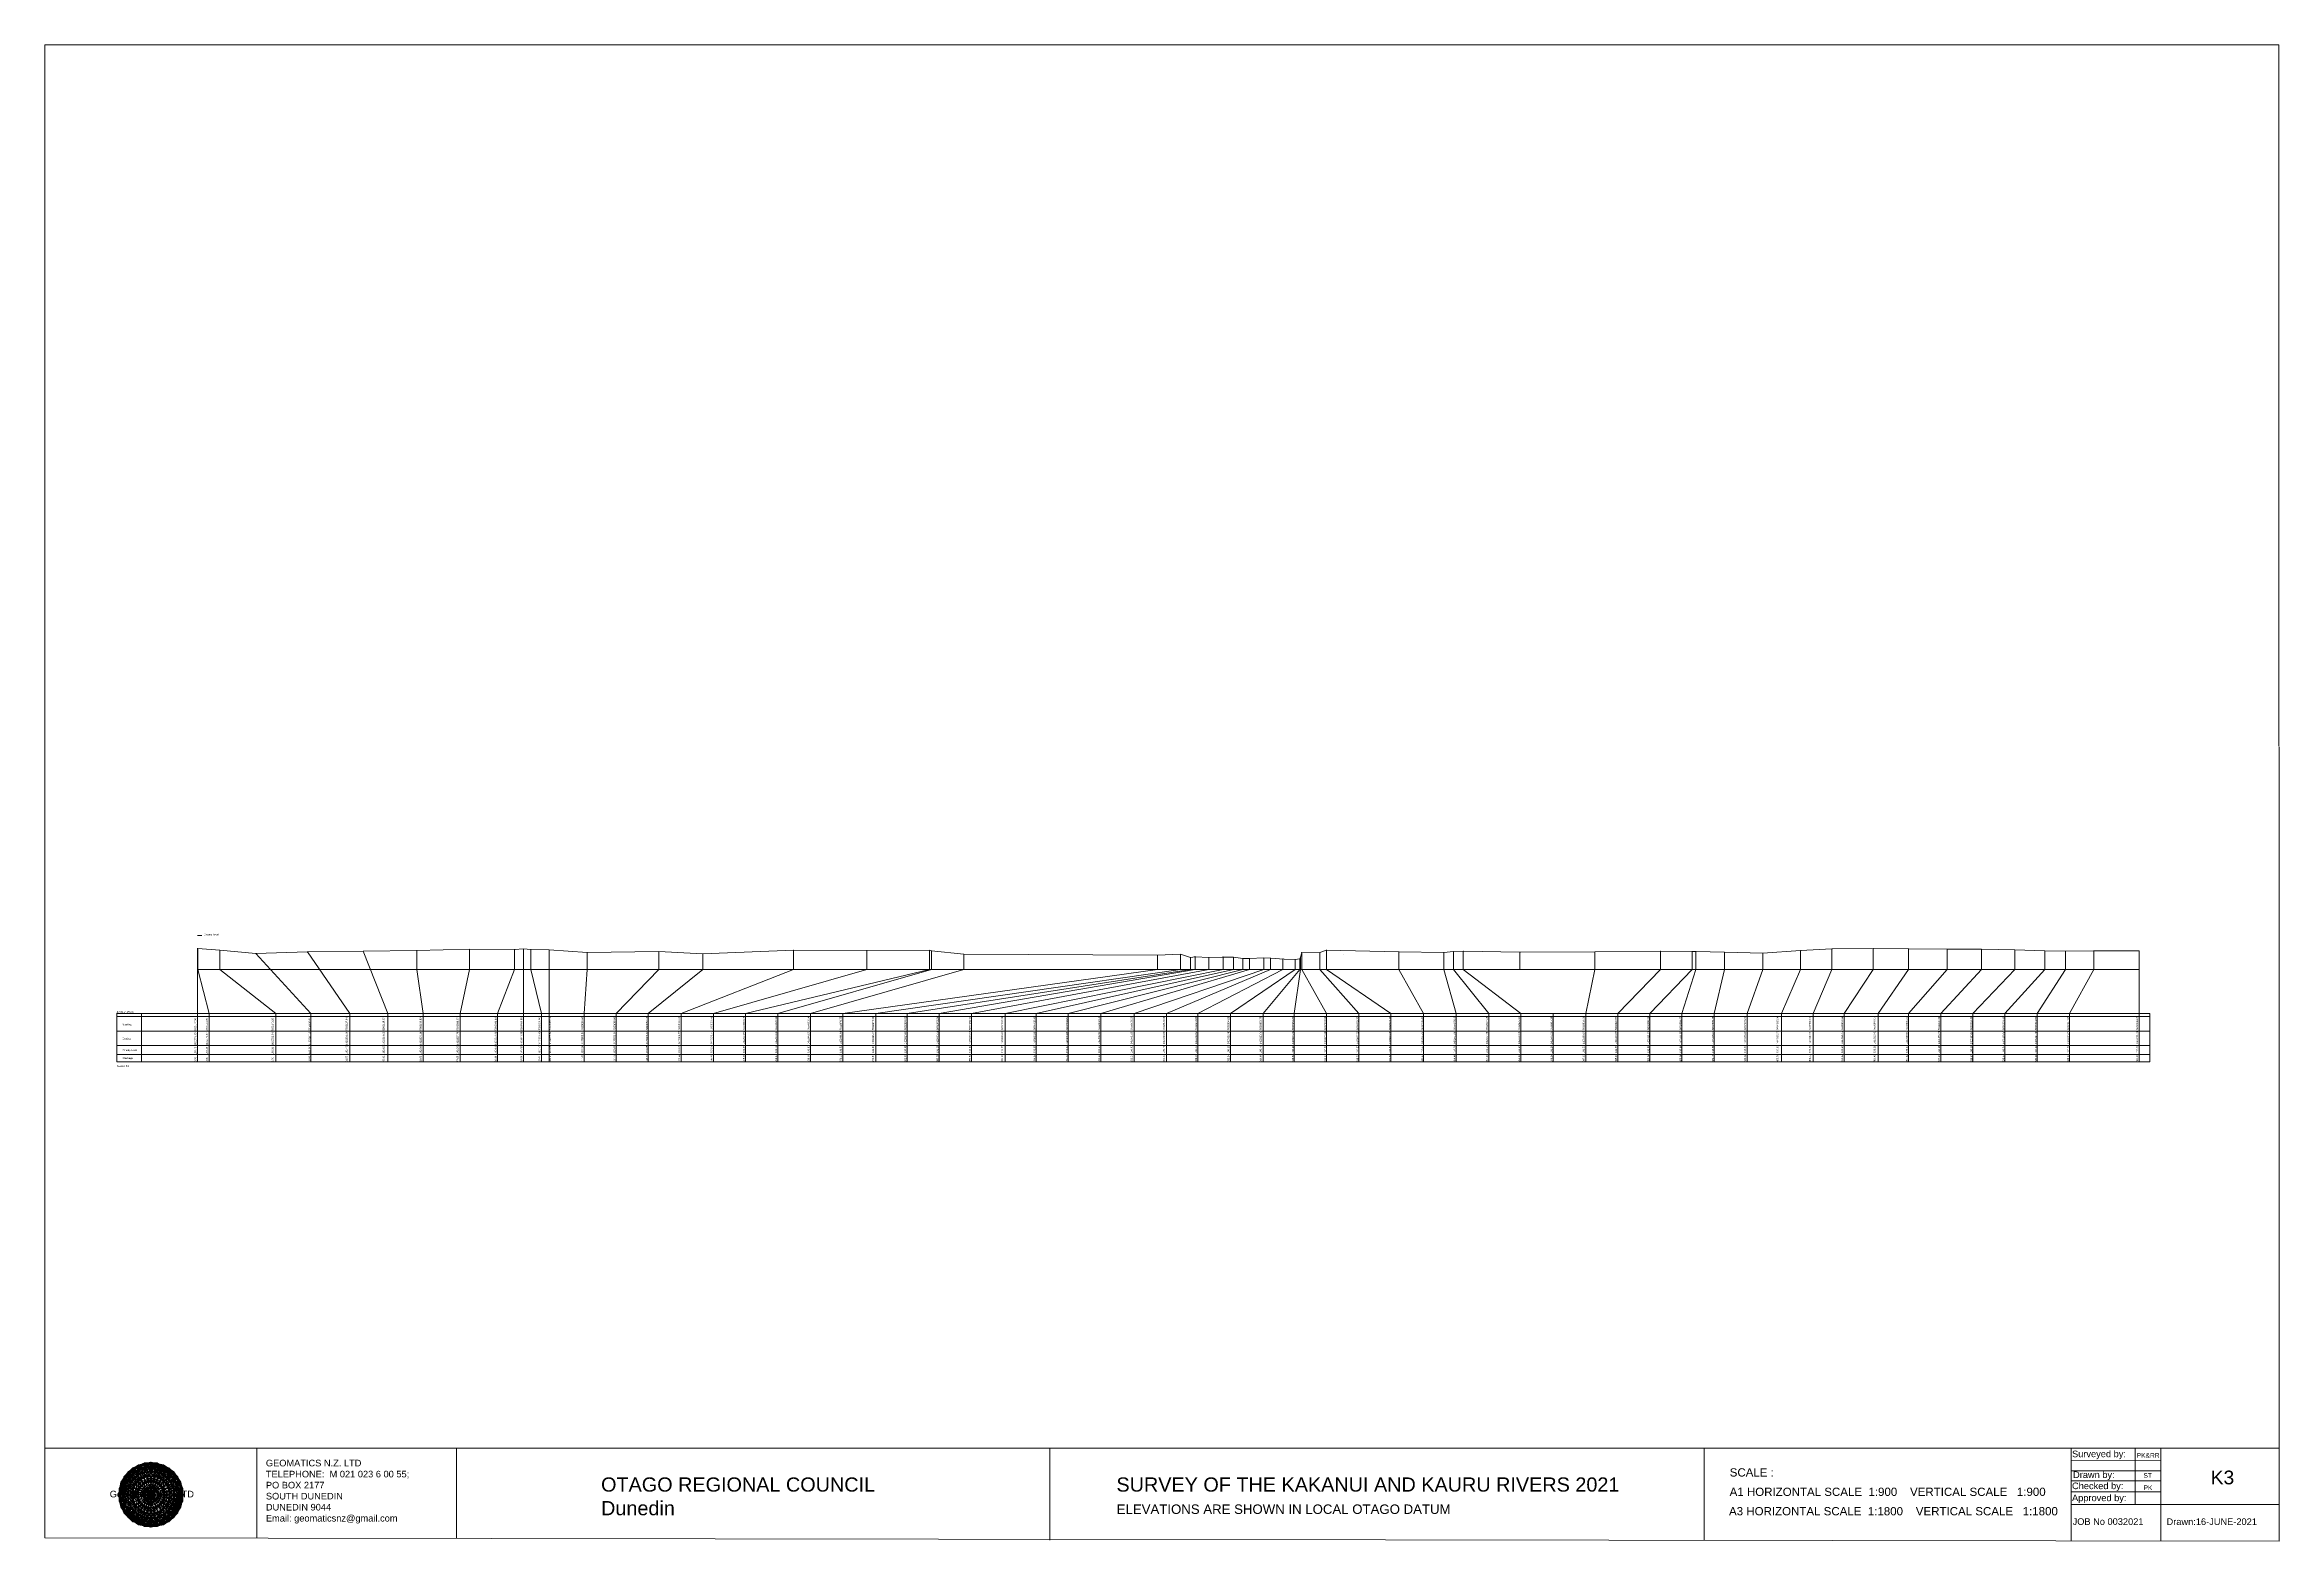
# Model space of a CAD drawing. Header units: millimetres. Extents: x -13804604 to 13046302109, y -19137686871 to 1424964600.
# Drawn here: x -12748857 to -12114060, y 25078 to 450098 of the extents above; entities that cross this region are included whole.
import ezdxf

# ---------------------------------------------------------------- set-up
doc = ezdxf.new("R2010")
doc.units = ezdxf.units.MM
doc.header["$PDMODE"] = 35
doc.header["$PDSIZE"] = 20
doc.layers.get('0').update_dxf_attribs({"lineweight": 0})
doc.layers.add('geo', color=7, linetype='Continuous', lineweight=0)
doc.styles.get("Standard").update_dxf_attribs({"font": 'arial.ttf'})

# ---------------------------------------------------------------- blocks, each defined once
blk = doc.blocks.new('Geomatics_Circle_SPT')
at = {"layer": 'geo', "color": 2, "linetype": 'Continuous', "lineweight": 0}
for p, q in [((0, 25.2), (-25.2, 0)), ((-24.7, 4.9), (-4.9, 24.7)), ((-24.7, -4.9), (4.9, 24.7)), ((-9.7, 23.3), (-23.3, 9.6)), ((9.7, 23.3), (-23.3, -9.7)), ((-21, 14), (-14, 21)), ((-21, -14), (14, 21)), ((0, 0), (-17.8, 17.8)), ((-14, 21), (21, -14)), ((23.3, -9.7), (-9.7, 23.3)), ((-4.9, 24.7), (24.7, -4.9)), ((25.2, 0), (0, 25.2)), ((0, 0), (17.8, 17.8)), ((4.9, 24.7), (24.7, 4.9)), ((23.3, 9.7), (9.7, 23.3)), ((14, 21), (21, 14)), ((17.8, 18.1), (17.8, 18.1)), ((4.9, -24.7), (-24.7, 4.9)), ((-24.7, 0), (0, -24.7)), ((-23.3, 9.7), (9.7, -23.3)), ((14, -21), (-21, 14)), ((0, 0), (-17.8, -17.8)), ((21, 14), (-14, -21)), ((-9.7, -23.3), (23.3, 9.7)), ((24.7, 4.9), (-4.9, -24.7)), ((0, 0), (17.8, -17.8)), ((0, -24.8), (25.2, 0)), ((-4.9, -24.7), (-24.7, -4.9)), ((-23.3, -9.7), (-9.7, -23.3)), ((-14, -21), (-21, -14)), ((24.7, -4.9), (4.9, -24.7)), ((9.7, -23.3), (23.3, -9.7)), ((21, -14), (14, -21)), ((-17.8, -17.8), (-17.8, -17.8)), ((4.9, -24.7), (4.9, -24.7)), ((18.1, -17.8), (18.1, -17.8))]:
    blk.add_line(p, q, dxfattribs=at)
at = {"layer": 'geo', "color": 1, "linetype": 'Continuous', "lineweight": 0}
for p, q in [((-25.2, 0), (9.7, 23.3)), ((-25.2, 0), (-9.6, 23.3)), ((-4.9, 24.8), (-24.7, -4.9)), ((4.9, 24.7), (-24.7, 4.9)), ((14, 21), (-24.7, -4.9)), ((-14, 21), (-24.7, 4.9)), ((-23.3, 9.7), (0, 25.2)), ((-23.3, -9.6), (0, 25.2)), ((-23.3, -9.6), (17.8, 17.8)), ((-23.3, 9.7), (-17.8, 17.9)), ((-23.3, -9.6), (-17.8, 17.9)), ((-23.3, 9.7), (17.8, 17.8)), ((4.9, 24.8), (-21, -14)), ((-4.9, 24.7), (-21, 14)), ((14, 21), (-21, 14)), ((-14, 21), (-21, -14)), ((-17.9, 17.6), (-17.9, 17.6)), ((-17.8, 17.8), (9.7, 23.3)), ((-17.8, 17.8), (-9.6, 23.3)), ((-17.8, -17.8), (9.7, 23.3)), ((-17.8, -17.8), (-9.7, 23.3)), ((-9.7, -23.3), (-17.8, 17.8)), ((-17.8, 17.8), (9.7, -23.3)), ((-17.8, 17.8), (23.3, -9.6)), ((-17.8, 17.8), (23.3, 9.7)), ((4.9, 24.7), (-14, 21)), ((-4.9, 24.7), (-14, -20.9)), ((0, 0), (-14, 21)), ((-14, 21), (-4.9, -24.7)), ((-14, 21), (-14, 21)), ((24.7, -4.9), (-14, 21)), ((21, 14), (-14, 21)), ((-9.8, 23.1), (-9.8, 23.1)), ((-9.7, 23.3), (0, 25.2)), ((-9.7, 23.3), (0, -25.2)), ((-9.7, -23.3), (0, 25.2)), ((-9.6, 23.3), (17.8, -17.8)), ((-9.6, 23.3), (25.2, 0)), ((-9.6, 23.3), (17.8, 17.8)), ((-9.6, -23.3), (17.8, 17.9)), ((0, 0), (-4.9, 24.7)), ((-4.9, 24.7), (-4.9, 24.7)), ((21, -14), (-4.9, 24.7)), ((24.8, 4.9), (-4.9, 24.7)), ((14, 21), (-4.9, 24.7)), ((-0.2, 25.1), (-0.2, 25.1)), ((0, 25.2), (9.7, -23.3)), ((0, 25.2), (23.3, -9.7)), ((0, 25.2), (23.3, 9.7)), ((0, 25.2), (9.7, 23.3)), ((0, 0), (4.9, 24.7)), ((0, -25.2), (9.7, 23.3)), ((0, 0), (14, 21)), ((21, 14), (4.9, 24.8)), ((14, -21), (4.9, 24.7)), ((24.7, -4.9), (4.9, 24.7)), ((4.9, 24.7), (4.9, 24.7)), ((4.9, -24.7), (14, 21)), ((9.4, 23.3), (9.4, 23.3)), ((9.7, 23.3), (17.8, -17.8)), ((9.7, 23.3), (25.2, 0)), ((9.7, 23.3), (17.8, 17.9)), ((17.8, 17.8), (9.7, -23.3)), ((21, -14), (14, 21)), ((24.7, 4.9), (14, 21)), ((14, 21), (14, 21)), ((17.6, 17.9), (17.6, 17.9)), ((17.8, 17.8), (23.3, -9.7)), ((17.8, 17.8), (23.3, 9.7)), ((-25.2, 0), (23.3, 9.7)), ((-25.2, 0), (-23.3, 9.7)), ((-23.3, -9.7), (-25.2, 0)), ((-9.6, -23.3), (-25.2, 0)), ((9.7, -23.3), (-25.2, 0)), ((21, 14), (-24.7, 4.9)), ((-21, 14), (-24.7, -4.9)), ((0, 0), (-24.7, 4.9)), ((-24.7, 4.9), (-21, -14)), ((-24.7, 4.9), (-4.9, -24.7)), ((-24.7, 4.9), (14, -21)), ((-24.7, 4.9), (-24.7, 4.9)), ((0, 0), (-24.7, -4.9)), ((-17.8, -17.8), (-23.3, 9.7)), ((0, -25.2), (-23.3, 9.7)), ((-23.3, 9.7), (17.8, -17.8)), ((-23.3, 9.7), (25.2, 0)), ((-23.3, 9.4), (-23.3, 9.4)), ((-23.3, -9.7), (25.2, 0)), ((0, 0), (-21, 14)), ((-21, 14), (-14, -21)), ((-21, 14), (4.9, -24.7)), ((-21, 14), (-21, 14)), ((24.7, 4.9), (-21, 14)), ((0, 0), (-21, -14)), ((-17.8, -17.8), (23.3, 9.7)), ((-14, -21), (24.7, 4.9)), ((0, 0), (-14, -21)), ((25.2, 0), (-9.6, -23.3)), ((-4.9, -24.7), (21, 14)), ((0, 0), (-4.9, -24.7)), ((0, 0), (21, 14)), ((23.3, 9.7), (0, -25.2)), ((0, 0), (24.8, 4.9)), ((0, 0), (4.9, -24.7)), ((0, 0), (14, -21)), ((0, 0), (21, -14)), ((0, 0), (24.8, -4.9)), ((4.9, -24.7), (24.7, 4.9)), ((25.2, 0), (9.7, -23.3)), ((14, -21), (21, 14)), ((23.3, 9.7), (17.8, -17.8)), ((24.7, -4.9), (21, 14)), ((21, 14), (21, 14)), ((21, -14), (24.7, 4.9)), ((23.1, 9.8), (23.1, 9.8)), ((23.3, 9.7), (25.2, 0)), ((25.2, 0), (23.3, -9.6)), ((24.7, 4.9), (24.7, 4.9)), ((25.1, 0.2), (25.1, 0.2)), ((-25.2, 0), (23.3, -9.7)), ((-25.1, -0.2), (-25.1, -0.2)), ((-24.7, -4.9), (-24.7, -4.9)), ((-24.7, -4.9), (-14, -21)), ((-24.7, -4.9), (4.9, -24.7)), ((-24.7, -4.9), (21, -14)), ((-17.8, -17.8), (-23.3, -9.7)), ((0, -25.2), (-23.3, -9.6)), ((17.8, -17.8), (-23.3, -9.6)), ((-23.1, -9.8), (-23.1, -9.8)), ((-21, -14), (24.7, -4.9)), ((-21, -14), (-21, -14)), ((-21, -14), (-4.9, -24.7)), ((-21, -14), (14, -21)), ((23.3, -9.7), (-17.8, -17.8)), ((-14, -21), (21, -14)), ((-4.9, -24.7), (24.7, -4.9)), ((23.3, -9.6), (0, -25.2)), ((4.9, -24.7), (21, -14)), ((14, -21), (24.7, -4.9)), ((23.3, -9.6), (17.8, -17.8)), ((21, -14), (21, -14)), ((23.3, -9.4), (23.3, -9.4)), ((24.7, -4.9), (24.7, -4.9)), ((-9.6, -23.3), (-17.8, -17.8)), ((9.7, -23.3), (-17.8, -17.8)), ((-17.6, -17.9), (-17.6, -17.9)), ((-14, -21), (-14, -21)), ((-14, -21), (4.9, -24.7)), ((17.8, -17.8), (-9.7, -23.3)), ((0, -25.2), (-9.7, -23.3)), ((-9.4, -23.3), (-9.4, -23.3)), ((-4.9, -24.7), (14, -21)), ((-4.9, -24.7), (-4.9, -24.7)), ((9.7, -23.3), (0, -25.2)), ((0.2, -25.1), (0.2, -25.1)), ((4.9, -24.7), (4.9, -24.7)), ((17.8, -17.8), (9.7, -23.3)), ((9.8, -23.1), (9.8, -23.1)), ((14, -21), (14, -21)), ((17.9, -17.6), (17.9, -17.6))]:
    blk.add_line(p, q, dxfattribs=at)
at = {"layer": 'geo', "color": 114, "linetype": 'Continuous', "lineweight": 0}
for p, q in [((17.9, 17.8), (-25.2, 0)), ((-24.7, 4.9), (14, 21)), ((9.7, 23.3), (-23.3, 9.7)), ((-20.9, 14), (4.9, 24.7)), ((0, 25.2), (-17.8, 17.8)), ((-17.8, 17.8), (0, -25.2)), ((-14, 21), (-4.9, 24.7)), ((4.9, -24.7), (-14, 21)), ((0, 0), (-9.7, 23.3)), ((-4.9, 24.7), (14, -21)), ((17.8, -17.8), (0, 25.2)), ((0, 0), (9.7, 23.3)), ((4.9, 24.7), (21, -14)), ((23.3, -9.7), (9.7, 23.3)), ((14, 21), (24.7, -4.9)), ((25.2, 0), (17.8, 17.8)), ((-24.7, -4.9), (21, 14)), ((-14, -21), (-24.7, 4.9)), ((0, 0), (-23.3, 9.7)), ((-23.3, 9.7), (-9.7, -23.3)), ((0, 0), (-23.3, -9.7)), ((-4.9, -24.7), (-21, 14)), ((24.8, 4.9), (-20.9, -14)), ((0, 0), (-9.7, -23.3)), ((0, 0), (23.3, 9.7)), ((0, 0), (9.7, -23.3)), ((0, 0), (23.3, -9.7)), ((21, 14), (24.7, 4.9)), ((-25.2, 0), (-17.8, -17.8)), ((-21, -14), (-24.7, -4.9)), ((-17.8, -17.8), (25.2, 0)), ((24.8, -4.9), (-14, -21)), ((-9.6, -23.3), (23.3, -9.7)), ((21, -14), (-4.9, -24.8)), ((0, -25.2), (17.9, -17.8)), ((14, -21), (4.9, -24.8))]:
    blk.add_line(p, q, dxfattribs=at)
at = {"layer": 'geo', "color": 250, "linetype": 'Continuous', "lineweight": 0}
for p, q in [((-17.8, 17.8), (17.8, 17.8)), ((-17.8, -17.8), (-17.8, 17.8)), ((-14, 21), (-14, 21)), ((14, 21), (-14, 21)), ((-14, 20.9), (-14, -21)), ((-9.7, 23.3), (9.7, 23.3)), ((-9.7, -23.3), (-9.7, 23.3)), ((-4.9, 24.7), (4.9, 24.7)), ((-4.9, 24.7), (-4.9, -24.7)), ((0, 0), (0, 25.2)), ((4.9, 24.7), (4.9, -24.7)), ((9.7, -23.3), (9.7, 23.3)), ((14, 21), (14, -21)), ((17.8, -17.8), (17.8, 17.8)), ((0, 0), (-25.2, 0)), ((24.7, 4.9), (-24.7, 4.9)), ((-24.7, 4.9), (-24.7, -4.9)), ((-23.3, 9.7), (23.3, 9.7)), ((-23.3, 9.7), (-23.3, 9.7)), ((-23.3, -9.7), (-23.3, 9.7)), ((21, 14), (-21, 14)), ((-21, 14), (-21, -14)), ((0, 0), (0, -25.2)), ((0, 0), (25.2, 0)), ((21, 14), (21, 14)), ((21, -14), (21, 14)), ((23.3, 9.7), (23.3, -9.7)), ((24.7, 4.9), (24.7, 4.9)), ((24.7, -4.9), (24.7, 4.9)), ((-24.7, -4.9), (24.7, -4.9)), ((23.3, -9.7), (-23.3, -9.7)), ((-21, -14), (21, -14)), ((17.8, -17.8), (-17.8, -17.8)), ((-14, -21), (14, -21)), ((9.7, -23.3), (-9.7, -23.3)), ((-4.9, -24.7), (4.9, -24.7))]:
    blk.add_line(p, q, dxfattribs=at)
blk = doc.blocks.new('GeomaticsNZ TITLE BLOCK')
at = {"color": 7, "linetype": 'Continuous', "lineweight": 0}
for p, q in [((0, 94.9), (0, 1579.2)), ((0, 1579.2), (2363.4, 1579.2)), ((2363.4, 1579.2), (2364, 94.9)), ((2364, 94.9), (0, 94.9)), ((0, 94.9), (0, 0)), ((15.9, 94.9), (2364, 94.9)), ((224.3, 95.2), (224.3, -0.3)), ((2364, 94.9), (382.6, 94.9)), ((435.8, 95.2), (435.8, -0.7)), ((1063.4, 94.9), (1063.4, -2.4)), ((1755.4, 94.9), (1755.4, -2.6)), ((2143.9, 94.9), (2143.7, -3)), ((2211.5, 94.9), (2211.5, 36.1)), ((2238.6, 94.8), (2238.6, -3.2)), ((2364, -3.5), (2364, 94.9)), ((2143.9, 81.9), (2238.6, 81.7)), ((2143.9, 71), (2238.6, 71)), ((2143.6, 60.4), (2238.6, 60.4)), ((2143.8, 48.6), (2238.6, 48.6)), ((2143.8, 35.4), (2364, 35.3)), ((0, 0), (2364, -3.5))]:
    blk.add_line(p, q, dxfattribs=at)
at = {"color": 7, "linetype": 'Continuous', "lineweight": 0, "xscale": 1.36, "yscale": 1.36, "zscale": 1.36}
blk.add_blockref('Geomatics_Circle_SPT', (112.4, 45.7), dxfattribs=at)
at = {"color": 7, "linetype": 'Continuous', "lineweight": 0}
for s, p in [('PK&RR', (2213.2, 84.8)), ('ST', (2220.3, 63.6)), ('PK', (2220.4, 50.6))]:
    blk.add_text(s, height=5, dxfattribs=at).set_placement(p)
at = {"color": 7, "linetype": 'Continuous', "lineweight": 0, "attachment_point": 1}
for s, width, heights, insert, char_height in [('{\\C256;GEOMATICS N.Z. LTD                   \\PTELEPHONE:  M 021 023 6 00 55;\\PPO BOX 2177\\PSOUTH DUNEDIN\\PDUNEDIN 9044\\PEmail: geomaticsnz@gmail.com}', 3535.727, [94.7], (234, 82.7), 7), ('{\\C256;Surveyed by:}', 3535.727, [0], (2144.7, 92.4), 7), ('{\\C256;Geomatics N.Z. LTD                   }', 125.079, [15.8], (68.8, 49.9), 7), ('{\\C256;OTAGO REGIONAL COUNCIL\\PDunedin}', 3535.727, [0], (588.6, 64), 15), ('{\\C256;SURVEY OF THE KAKANUI AND KAURU RIVERS 2021}', 3535.727, [0], (1133.8, 64), 15), ('{\\C256;Checked by:}', 3535.727, [0], (2144.7, 58.6), 7), ('{\\C256;Drawn by:}', 3535.727, [0], (2145.8, 70.4), 7), ('{\\C256;ELEVATIONS ARE SHOWN IN LOCAL OTAGO DATUM}', 3535.727, [0], (1134.1, 35.4), 10), ('{\\C256;Approved by:}', 3535.727, [0], (2144.7, 45.9), 7), ('{\\C256;JOB No 0032021}', 3535.727, [0], (2145.3, 20.8), 7), ('{\\C256;Drawn:16-JUNE-2021}', 3535.727, [0], (2244.7, 20.7), 7)]:
    blk.add_mtext_dynamic_manual_height_columns(s, width=width, gutter_width=159, heights=heights, dxfattribs=dict(at, insert=insert, char_height=char_height))

msp = doc.modelspace()

# ---------------------------------------------------------------- linework, layer by layer
at = {"color": 1, "linetype": 'Continuous', "lineweight": 0}
msp.add_line((-12705489.072, 197141.286), (-12704197.106, 197141.286), dxfattribs=at)
at = {"color": 7, "linetype": 'Continuous', "lineweight": 0}
for p, q in [((-12605571.258, 193047), (-12605571.258, 161248.305)), ((-12594747.07, 192337), (-12594747.07, 187478.645)), ((-12574402.944, 192599), (-12574402.944, 187478.645)), ((-12561876.676, 191949), (-12561876.676, 187478.645)), ((-12536176.8, 192961), (-12536176.8, 187478.645)), ((-12515331.078, 192902), (-12515331.078, 187478.645)), ((-12497511.41, 192953), (-12497511.41, 187478.645)), ((-12496901.198, 192763), (-12496901.198, 187478.645)), ((-12487726.713, 191834), (-12487726.713, 187478.645)), ((-12432691.279, 191527), (-12432691.279, 187478.645)), ((-12426179.994, 191797), (-12426179.994, 187478.645)), ((-12423335.917, 190908), (-12423335.917, 187478.645)), ((-12422064.146, 191088), (-12422064.146, 187478.645)), ((-12418148.345, 190918), (-12418148.345, 187478.645)), ((-12414121.826, 190998), (-12414121.826, 187478.645)), ((-12411139.379, 190968), (-12411139.379, 187478.645)), ((-12408495.091, 190568), (-12408495.091, 187478.645)), ((-12406595.641, 190588), (-12406595.641, 187478.645)), ((-12402550.595, 190799), (-12402550.595, 187478.645)), ((-12400607.247, 190709), (-12400607.247, 187478.645)), ((-12392327.341, 190459), (-12392327.341, 187478.645)), ((-12392144.231, 190959), (-12392144.231, 187478.645)), ((-12391771.216, 192229), (-12391771.216, 187478.645)), ((-12386584.404, 192299), (-12386584.404, 187478.645)), ((-12384746.613, 192990), (-12384746.613, 187478.645)), ((-12364148.469, 192471), (-12364148.469, 187478.645)), ((-12351416.268, 192281), (-12351416.268, 187478.645)), ((-12348674.616, 192531), (-12348674.616, 187478.645)), ((-12345872.483, 192652), (-12345872.483, 187478.645)), ((-12329777.933, 192342), (-12329777.933, 187478.645)), ((-12308481.641, 192504), (-12308481.641, 187478.645)), ((-12289876.756, 192685), (-12289876.756, 187478.645)), ((-12280852.303, 192585), (-12280852.303, 187478.645)), ((-12279834.346, 192605), (-12279834.346, 187478.645)), ((-12271668.463, 192386), (-12271668.463, 187478.645)), ((-12260791.901, 192066), (-12260791.901, 187478.645)), ((-12250032.333, 192827), (-12250032.333, 187478.645)), ((-12241141.24, 193297), (-12241141.24, 187478.645)), ((-12229393.665, 193448), (-12229393.665, 187478.645)), ((-12219392.282, 193378), (-12219392.282, 187478.645)), ((-12208395.019, 193219), (-12208395.019, 187478.645)), ((-12198698.046, 193209), (-12198698.046, 187478.645)), ((-12189182.501, 193060), (-12189182.501, 187478.645)), ((-12180675.675, 192740), (-12180675.675, 187478.645)), ((-12174828.274, 192691), (-12174828.274, 187478.645)), ((-12166790.963, 192721), (-12166790.963, 187478.645)), ((-12153858.209, 192782), (-12153858.209, 161248.305)), ((-12705489.072, 187478.645), (-12153858.209, 187478.645)), ((-12594747.07, 187478.645), (-12595598.744, 175000)), ((-12574402.944, 187478.645), (-12586474.749, 175000)), ((-12561876.676, 187478.645), (-12577385.115, 175000)), ((-12536176.8, 187478.645), (-12568022.789, 175000)), ((-12515331.078, 187478.645), (-12558899.187, 175000)), ((-12497511.41, 187478.645), (-12549814.969, 175000)), ((-12496901.198, 187478.645), (-12540547.921, 175000)), ((-12487726.713, 187478.645), (-12531352.579, 175000)), ((-12432691.279, 187478.645), (-12522109.103, 175000)), ((-12426179.994, 187478.645), (-12512769.324, 175000)), ((-12423335.917, 187478.645), (-12503881.275, 175000)), ((-12422064.146, 187478.645), (-12494748.29, 175000)), ((-12485615.304, 175000), (-12418148.345, 187478.645)), ((-12414121.826, 187478.645), (-12476036.846, 175000)), ((-12411139.379, 187478.645), (-12467207.632, 175000)), ((-12408495.091, 187478.645), (-12458102.034, 175000)), ((-12406595.641, 187478.645), (-12448852.247, 175000)), ((-12402550.595, 187478.645), (-12439405.442, 175000)), ((-12400607.247, 187478.645), (-12430191.085, 175000)), ((-12397089.566, 187478.645), (-12421300.463, 175000)), ((-12393676.125, 187478.645), (-12412009.647, 175000)), ((-12392327.341, 187478.645), (-12402718.832, 175000)), ((-12397089.566, 190439), (-12397089.566, 187478.645)), ((-12392144.231, 187478.645), (-12393915.697, 175000)), ((-12393676.125, 190289), (-12393676.125, 187478.645)), ((-12391771.216, 187478.645), (-12384684.829, 175000)), ((-12375536.467, 175000), (-12386584.404, 187478.645)), ((-12384746.613, 187478.645), (-12366429.713, 175000)), ((-12364148.469, 187478.645), (-12357198.42, 175000)), ((-12351416.268, 187478.645), (-12347939.055, 175000)), ((-12348674.616, 187478.645), (-12338631.272, 175000)), ((-12345872.483, 187478.645), (-12329494.135, 175000)), ((-12308481.641, 187478.645), (-12311030.056, 175000)), ((-12289876.756, 187478.645), (-12301978.618, 175000)), ((-12280852.303, 187478.645), (-12292882.445, 175000)), ((-12279834.346, 187478.645), (-12283777.958, 175000)), ((-12271668.463, 187478.645), (-12274558.652, 175000)), ((-12260791.901, 187478.645), (-12265182.301, 175000)), ((-12250032.333, 187478.645), (-12255520.497, 175000)), ((-12241141.24, 187478.645), (-12246464.58, 175000)), ((-12229393.665, 187478.645), (-12237703.172, 175000)), ((-12219392.282, 187478.645), (-12228058.259, 175000)), ((-12208395.019, 187478.645), (-12219359.033, 175000)), ((-12198698.046, 187478.645), (-12210230.178, 175000)), ((-12189182.501, 187478.645), (-12201081.533, 175000)), ((-12180675.675, 187478.645), (-12191986.003, 175000)), ((-12174828.274, 187478.645), (-12182808.185, 175000)), ((-12166790.963, 187478.645), (-12173648.25, 175000)), ((-12728332.727, 175000), (-12728332.727, 161248.305)), ((-12728332.727, 175000), (-12150878.397, 175000)), ((-12728332.727, 174076.552), (-12150878.397, 174076.552)), ((-12721319.578, 175000), (-12721319.578, 161248.305)), ((-12595598.744, 161248.305), (-12595598.744, 175000)), ((-12586474.749, 161248.305), (-12586474.749, 175000)), ((-12577385.115, 161248.305), (-12577385.115, 175000)), ((-12568022.789, 161248.305), (-12568022.789, 175000)), ((-12558899.187, 161248.305), (-12558899.187, 175000)), ((-12549814.969, 161248.305), (-12549814.969, 175000)), ((-12540547.921, 161248.305), (-12540547.921, 175000)), ((-12531352.579, 161248.305), (-12531352.579, 175000)), ((-12522109.103, 161248.305), (-12522109.103, 175000)), ((-12512769.324, 161248.305), (-12512769.324, 175000)), ((-12503881.275, 161248.305), (-12503881.275, 175000)), ((-12494748.29, 161248.305), (-12494748.29, 175000)), ((-12485615.304, 161248.305), (-12485615.304, 175000)), ((-12476036.846, 161248.305), (-12476036.846, 175000)), ((-12467207.632, 161248.305), (-12467207.632, 175000)), ((-12458102.034, 161248.305), (-12458102.034, 175000)), ((-12448852.247, 161248.305), (-12448852.247, 175000)), ((-12439405.442, 161248.305), (-12439405.442, 175000)), ((-12430191.085, 161248.305), (-12430191.085, 175000)), ((-12421300.463, 161248.305), (-12421300.463, 175000)), ((-12412009.647, 161248.305), (-12412009.647, 175000)), ((-12402718.832, 161248.305), (-12402718.832, 175000)), ((-12393915.697, 161248.305), (-12393915.697, 175000)), ((-12384684.829, 161248.305), (-12384684.829, 175000)), ((-12375536.467, 161248.305), (-12375536.467, 175000)), ((-12366429.713, 161248.305), (-12366429.713, 175000)), ((-12357198.42, 161248.305), (-12357198.42, 175000)), ((-12347939.055, 161248.305), (-12347939.055, 175000)), ((-12338631.272, 161248.305), (-12338631.272, 175000)), ((-12329494.135, 161248.305), (-12329494.135, 175000)), ((-12320310.606, 161248.305), (-12320310.606, 175000)), ((-12311030.056, 161248.305), (-12311030.056, 175000)), ((-12301978.618, 161248.305), (-12301978.618, 175000)), ((-12292882.445, 161248.305), (-12292882.445, 175000)), ((-12283777.958, 161248.305), (-12283777.958, 175000)), ((-12274558.652, 161248.305), (-12274558.652, 175000)), ((-12265182.301, 161248.305), (-12265182.301, 175000)), ((-12255520.497, 161248.305), (-12255520.497, 175000)), ((-12246464.58, 161248.305), (-12246464.58, 175000)), ((-12237703.172, 161248.305), (-12237703.172, 175000)), ((-12228058.259, 161248.305), (-12228058.259, 175000)), ((-12219359.033, 161248.305), (-12219359.033, 175000)), ((-12210230.178, 161248.305), (-12210230.178, 175000)), ((-12201081.533, 161248.305), (-12201081.533, 175000)), ((-12191986.003, 161248.305), (-12191986.003, 175000)), ((-12182808.185, 161248.305), (-12182808.185, 175000)), ((-12173648.25, 161248.305), (-12173648.25, 175000)), ((-12150878.397, 175000), (-12150878.397, 161248.305)), ((-12728332.727, 169946.779), (-12150878.397, 169946.779)), ((-12728332.727, 165885.475), (-12150878.397, 165885.475)), ((-12728332.727, 163350.052), (-12150878.397, 163350.052)), ((-12728332.727, 161248.305), (-12150878.397, 161248.305))]:
    msp.add_line(p, q, dxfattribs=at)
at = {"color": 1, "linetype": 'Continuous', "lineweight": 0}
for points in [[(-12605571.258, 193047), (-12610775.005, 193186), (-12612854.805, 193356), (-12615352.316, 193106), (-12628164.417, 193245), (-12643129.937, 192895), (-12658400.614, 192624), (-12674240.908, 192453), (-12688851.866, 192022), (-12699111.688, 192961), (-12705369.241, 193391), (-12705489.072, 193431)], [(-12605571.258, 193047), (-12594747.07, 192337), (-12574402.944, 192599), (-12561876.676, 191949), (-12536176.8, 192961), (-12515331.078, 192902), (-12497511.41, 192953), (-12496901.198, 192763), (-12487726.713, 191834), (-12432691.279, 191527), (-12426179.994, 191797), (-12423335.917, 190908), (-12422064.146, 191088), (-12418148.345, 190918), (-12414121.826, 190998), (-12411139.379, 190968), (-12408495.091, 190568), (-12406595.641, 190588), (-12402550.595, 190799), (-12400607.247, 190709), (-12396710.386, 190439), (-12393676.125, 190289), (-12392327.341, 190459), (-12392144.231, 190959), (-12391771.216, 192229), (-12386584.404, 192299), (-12384746.613, 192990), (-12364148.469, 192471), (-12351416.268, 192281), (-12348674.616, 192531), (-12345872.483, 192652), (-12329777.933, 192342), (-12308481.641, 192504), (-12289876.756, 192685), (-12280852.303, 192585), (-12279834.346, 192605), (-12271668.463, 192386), (-12260791.901, 192066), (-12250032.333, 192827), (-12241141.24, 193297), (-12229393.665, 193448), (-12219392.282, 193378), (-12208395.019, 193219), (-12198698.046, 193209), (-12189182.501, 193060), (-12180675.675, 192740), (-12174828.274, 192691), (-12166790.963, 192721), (-12153858.209, 192782)]]:
    msp.add_lwpolyline(points, dxfattribs=at)
at = {"color": 7, "linetype": 'Continuous', "lineweight": 0}
for points in [[(-12705489.072, 193431), (-12705489.072, 175000), (-12705489.072, 161248.305)], [(-12705369.241, 193391), (-12705369.241, 187478.645), (-12702170.876, 175000), (-12702170.876, 161248.305)], [(-12699111.688, 192961), (-12699111.688, 187478.645), (-12683205.785, 175000), (-12683205.785, 161248.305)], [(-12688851.866, 192022), (-12673207.391, 175000), (-12673207.391, 161248.305)], [(-12674240.908, 192453), (-12662134.94, 175000), (-12662134.94, 161248.305)], [(-12658400.614, 192624), (-12651384.495, 175000), (-12651384.495, 161248.305)], [(-12643129.937, 192895), (-12643129.937, 187478.645), (-12641388.982, 175000), (-12641388.982, 161248.305)], [(-12628164.417, 193245), (-12628164.417, 187478.645), (-12630834.877, 175000), (-12630834.877, 161248.305)], [(-12615352.316, 193106), (-12615352.316, 187478.645), (-12620225.412, 175000), (-12620225.412, 161248.305)], [(-12612854.805, 193356), (-12612854.805, 175000), (-12612854.805, 161248.305)], [(-12610775.005, 193186), (-12610775.005, 187478.645), (-12607684.612, 175000), (-12607684.612, 161248.305)]]:
    msp.add_lwpolyline(points, dxfattribs=at)
for p in [(-12705489.072, 193431), (-12705369.241, 193391), (-12699111.688, 192961), (-12688851.866, 192022), (-12674240.908, 192453), (-12658400.614, 192624), (-12643129.937, 192895), (-12628164.417, 193245), (-12615352.316, 193106), (-12612854.805, 193356), (-12610775.005, 193186), (-12605571.258, 193047), (-12605571.258, 193047), (-12594747.07, 192337), (-12594747.07, 192337), (-12574402.944, 192599), (-12574402.944, 192599), (-12561876.676, 191949), (-12561876.676, 191949), (-12536176.8, 192961), (-12536176.8, 192961), (-12515331.078, 192902), (-12515331.078, 192902), (-12497511.41, 192953), (-12497511.41, 192953), (-12496901.198, 192763), (-12496901.198, 192763), (-12487726.713, 191834), (-12487726.713, 191834), (-12432691.279, 191527), (-12432691.279, 191527), (-12426179.994, 191797), (-12426179.994, 191797), (-12423335.917, 190908), (-12423335.917, 190908), (-12422064.146, 191088), (-12422064.146, 191088), (-12418148.345, 190918), (-12418148.345, 190918), (-12414121.826, 190998), (-12414121.826, 190998), (-12411139.379, 190968), (-12411139.379, 190968), (-12408495.091, 190568), (-12408495.091, 190568), (-12406595.641, 190588), (-12406595.641, 190588), (-12402550.595, 190799), (-12402550.595, 190799), (-12400607.247, 190709), (-12400607.247, 190709), (-12397089.566, 190439), (-12397089.566, 190439), (-12392327.341, 190459), (-12392327.341, 190459), (-12392144.231, 190959), (-12392144.231, 190959), (-12391771.216, 192229), (-12391771.216, 192229), (-12386584.404, 192299), (-12386584.404, 192299), (-12384746.613, 192990), (-12384746.613, 192990), (-12379902.406, 191808.563), (-12364148.469, 192471), (-12364148.469, 192471), (-12351416.268, 192281), (-12351416.268, 192281), (-12348674.616, 192531), (-12348674.616, 192531), (-12345872.483, 192652), (-12345872.483, 192652), (-12329777.933, 192342), (-12329777.933, 192342), (-12308481.641, 192504), (-12308481.641, 192504), (-12289876.756, 192685), (-12289876.756, 192685), (-12280852.303, 192585), (-12280852.303, 192585), (-12279834.346, 192605), (-12279834.346, 192605), (-12271668.463, 192386), (-12271668.463, 192386), (-12260791.901, 192066), (-12260791.901, 192066), (-12250032.333, 192827), (-12241141.24, 193297), (-12229393.665, 193448), (-12229393.665, 193448), (-12219392.282, 193378), (-12219392.282, 193378), (-12208395.019, 193219), (-12208395.019, 193219), (-12198698.046, 193209), (-12198698.046, 193209), (-12189182.501, 193060), (-12189182.501, 193060), (-12180675.675, 192740), (-12180675.675, 192740), (-12174828.274, 192691), (-12174828.274, 192691), (-12166790.963, 192721), (-12166790.963, 192721), (-12153858.209, 192782), (-12153858.209, 192782), (-12393676.125, 190289), (-12393676.125, 190289), (-12728332.727, 174999.998)]:
    msp.add_point(p, dxfattribs=at)

# ---------------------------------------------------------------- block references
at = {"color": 7, "linetype": 'Continuous', "lineweight": 0, "xscale": 268.5279900573128, "yscale": 268.5279900573128, "zscale": 268.5279900573128}
msp.add_blockref('GeomaticsNZ TITLE BLOCK', (-12748856.89, 26029.309), dxfattribs=at)

# ---------------------------------------------------------------- texts
at = {"linetype": 'Continuous', "lineweight": 0}
msp.add_text('Ground Level', height=500, dxfattribs=at).set_placement((-12703593.931, 197119.082))
at = {"color": 7, "linetype": 'Continuous', "lineweight": 0}
for s, height, p in [('DATUM 175.00', 500, (-12728332.716, 175146.766)), ('Northing', 500, (-12726806.468, 171560.657)), ('Easting', 500, (-12726808.515, 167565.589)), ('Section K3', 500, (-12728332.727, 159797.682)), ('Ground Level', 500, (-12726790.438, 164275.128)), ('Chainage', 500, (-12726788.051, 162077.102)), ('SCALE :  ', 2340.9357, (-12270183.666, 43470.816)), ('K3', 3901.5595, (-12133540.328, 41257.193)), ('A1 HORIZONTAL SCALE  1:900    VERTICAL SCALE   1:900 ', 2340.93571, (-12270207.613, 37961.714)), ('A3 HORIZONTAL SCALE  1:1800    VERTICAL SCALE   1:1800 ', 2340.93571, (-12270383.309, 32452.611))]:
    msp.add_text(s, height=height, dxfattribs=at).set_placement(p)
for s, p in [('0.33    193.43  1422776.65  5003147.08', (-12705812.158, 161219.315)), ('0.45    193.39  1422776.97  5003146.99', (-12702568.654, 161219.315)), ('6.70    192.96  1422782.04  5003143.25', (-12683847.872, 161222.043)), ('16.96   192.02  1422790.13  5003136.94', (-12673338.211, 161172.248)), ('31.57   192.45  1422801.64  5003127.94', (-12662828.55, 161218.974)), ('47.42   192.62  1422814.03  5003118.07', (-12652318.889, 161239.438)), ('62.69   192.90  1422826.19  5003108.83', (-12641809.227, 161222.043)), ('77.65   193.25  1422837.79  5003099.37', (-12631299.566, 161215.222)), ('90.46   193.11  1422848.01  5003091.64', (-12620485.433, 161219.315)), ('92.96   193.36  1422849.89  5003089.99', (-12613136.15, 161219.315)), ('95.04   193.19  1422851.49  5003088.66', (-12608033.783, 161264.249)), ('100.24  193.05  1422855.57  5003085.43', (-12605069.212, 161172.248)), ('111.07  192.34  1422865.51  5003080.60', (-12595892.48, 161172.248)), ('131.41  192.60  1422879.91  5003065.96', (-12586715.748, 161172.248)), ('143.94  191.95  1422889.94  5003058.45', (-12577539.016, 161172.248)), ('169.64  192.96  1422906.77  5003038.41', (-12568362.285, 161172.248)), ('190.48  192.90  1422929.29  5003033.28', (-12559185.553, 161172.248)), ('208.30  192.95  1422940.87  5003019.09', (-12550008.821, 161227.841)), ('208.91  192.76  1422943.95  5003022.11', (-12540832.089, 161227.841)), ('218.09  191.83  1422948.95  5003013.54', (-12531655.357, 161227.841)), ('273.12  191.53  1422991.61  5002978.75', (-12522478.625, 161227.841)), ('279.64  191.80  1422996.74  5002974.74', (-12513301.893, 161227.841)), ('282.48  190.91  1423013.92  5002993.92', (-12504125.503, 161227.841)), ('283.75  191.09  1423000.01  5002972.24', (-12494948.771, 161227.841)), ('287.67  190.92  1423003.01  5002969.72', (-12485772.039, 161227.841)), ('291.69  191.00  1423006.19  5002967.25', (-12476595.307, 161227.841)), ('294.68  190.97  1423008.60  5002965.49', (-12467418.575, 161227.841)), ('297.32  190.57  1423010.69  5002963.87', (-12458241.843, 161227.841)), ('299.22  190.59  1423012.10  5002962.59', (-12449065.111, 161227.841)), ('303.27  190.80  1423015.28  5002960.09', (-12439888.38, 161218.974)), ('305.21  190.71  1423016.84  5002958.93', (-12430711.648, 161218.974)), ('308.73  190.44  1423019.64  5002956.80', (-12421534.916, 161218.974)), ('312.14  190.29  1423022.48  5002954.89', (-12412358.184, 161218.974)), ('313.49  190.46  1423023.30  5002953.75', (-12403181.452, 161218.974)), ('313.67  190.96  1423023.47  5002953.67', (-12394004.72, 161218.974)), ('314.04  192.23  1423023.85  5002953.55', (-12384827.988, 161218.974)), ('319.23  192.30  1423027.83  5002950.22', (-12375651.256, 161218.974)), ('321.07  192.99  1423029.35  5002949.18', (-12366474.525, 161218.974)), ('341.67  192.47  1423045.52  5002936.42', (-12357297.793, 161218.974)), ('354.40  192.28  1423055.56  5002928.59', (-12348121.061, 161218.974)), ('357.14  192.53  1423057.86  5002927.08', (-12338944.329, 161218.974)), ('359.94  192.65  1423060.08  5002925.37', (-12329767.597, 161218.974)), ('376.04  192.34  1423072.55  5002915.19', (-12320590.865, 161218.974)), ('397.33  192.50  1423089.27  5002902.00', (-12311414.133, 161218.974)), ('415.94  192.69  1423103.95  5002890.57', (-12302237.402, 161239.438)), ('424.96  192.59  1423111.27  5002885.28', (-12293060.67, 161239.438)), ('425.98  192.61  1423111.85  5002884.37', (-12283883.938, 161239.438)), ('434.15  192.39  1423118.22  5002879.26', (-12274707.206, 161239.438)), ('445.02  192.07  1423126.89  5002872.69', (-12265530.474, 161239.438)), ('455.78  192.83  1423135.27  5002865.94', (-12256353.742, 161239.438)), ('464.67  193.30  1423142.35  5002860.56', (-12247177.01, 161239.438)), ('476.42  193.45  1423151.57  5002853.28', (-12238000.279, 161239.438)), ('486.42  193.38  1423159.41  5002847.07', (-12228823.547, 161239.438)), ('497.42  193.22  1423168.10  5002840.33', (-12219646.815, 161239.438)), ('507.12  193.21  1423175.71  5002834.32', (-12210470.083, 161219.315)), ('516.63  193.06  1423183.16  5002828.40', (-12201293.351, 161219.315)), ('525.14  192.74  1423189.83  5002823.12', (-12192116.619, 161219.315)), ('530.99  192.69  1423194.43  5002819.51', (-12182939.887, 161219.315)), ('539.02  192.72  1423200.77  5002814.57', (-12173763.155, 161219.315)), ('551.96  192.78  1423211.01  5002806.67', (-12154180.986, 161219.315))]:
    msp.add_text(s, height=500, rotation=90, dxfattribs=at).set_placement(p)

doc.saveas('drawing.dxf')
